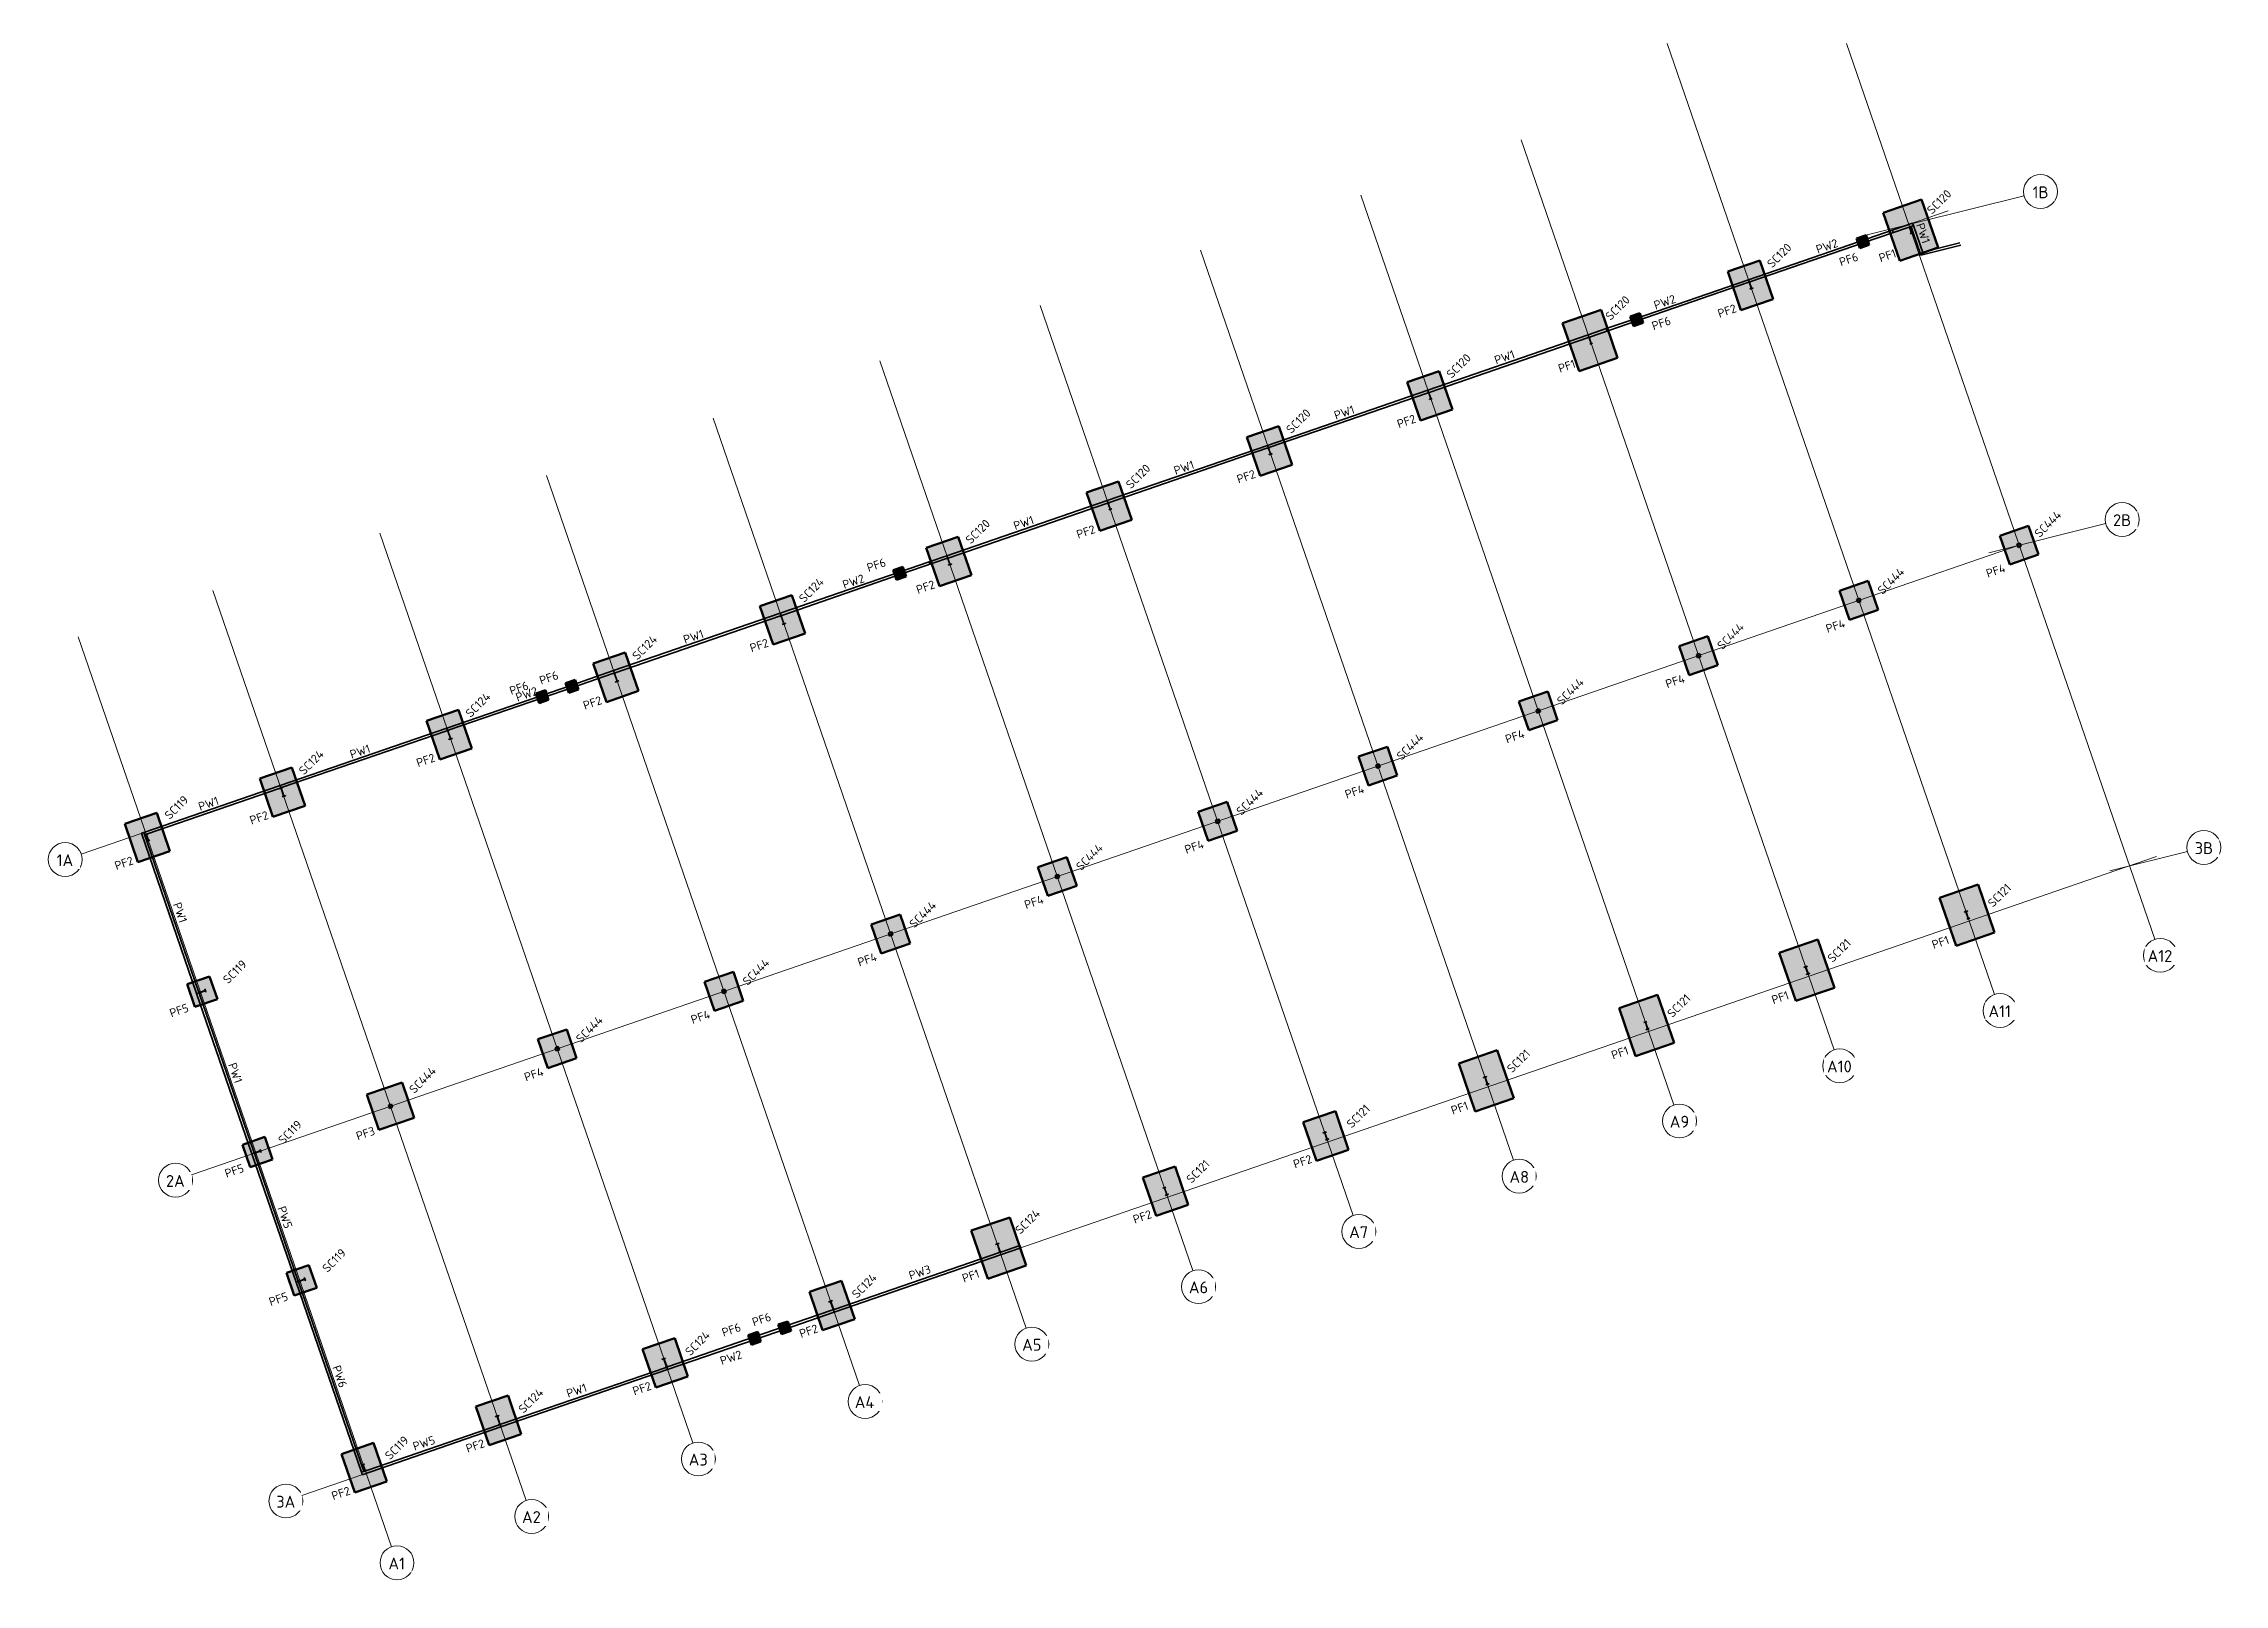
# Model space of a CAD drawing. Header units: millimetres. Extents: x 705 to 151629, y 9938 to 4042191.
# Drawn here: x 22996 to 151629, y 3951350 to 4042191 of the extents above.
import ezdxf

# ---------------------------------------------------------------- set-up
doc = ezdxf.new("R2010")
doc.units = ezdxf.units.MM
doc.linetypes.add('Hidden Half', pattern=[3, 2, -1])
for name, color, linetype, lineweight in [('A-200-A_WALL', 211, 'Continuous', 18), ('A-200-M_WALL_EXT', 113, 'Continuous', 13), ('S-160-A_FOUND', 171, 'Continuous', 18), ('S-160-M_FOUND', 171, 'Continuous', 13), ('S-280-A_COLUMN', 171, 'Continuous', 18), ('S-280-M_COLUMN', 52, 'Continuous', 13), ('S-280-MH_COLUMN', 52, 'Hidden Half', 13), ('Z-030-M_GRID', 191, 'Continuous', 13), ('Z-033_T_GRIDREF', 31, 'Continuous', 13)]:
    doc.layers.add(name, color=color, linetype=linetype, lineweight=lineweight)
doc.styles.add('ISOCPEUR_1', font='isocpeur.ttf', dxfattribs={"height": 700})
doc.styles.add('ISOCPEUR_2', font='isocpeur.ttf', dxfattribs={"height": 500})

msp = doc.modelspace()

# ---------------------------------------------------------------- texts
at = {"layer": 'A-200-A_WALL', "lineweight": 13, "char_height": 500, "attachment_point": 1, "style": 'ISOCPEUR_2'}
for s, insert, width, rotation in [('PW1', (133895, 4031671), 1459.07, 289.00041), ('PW2', (127483, 4030273), 1587.34, 19.00041), ('PW2', (117915, 4026979), 1587.34, 19.00041), ('PW1', (108512, 4023741), 1459.07, 19.00041), ('PW1', (99057, 4020485), 1459.07, 19.00041), ('PW1', (89602, 4017230), 1459.07, 19.00041), ('PW1', (80147, 4013974), 1459.07, 19.00041), ('PW2', (70060, 4010501), 1587.34, 19.00041), ('PW1', (60669, 4007267), 1459.07, 19.00041), ('PW2', (50783, 4003863), 1587.34, 19.00041), ('PW1', (41003, 4000495), 1459.07, 19.00041), ('PW1', (32067, 3997419), 1459.07, 19.00041), ('PW1', (31087, 3991616), 1459.07, 289.00041), ('PW1', (34343, 3982161), 1459.07, 289.00041), ('PW5', (37255, 3973704), 1587.34, 289.00041), ('PW3', (73972, 3969770), 1587.34, 19.00041), ('PW2', (62837, 3964744), 1587.34, 19.00041), ('PW6', (40486, 3964320), 1587.34, 289.00041), ('PW1', (53777, 3962816), 1459.07, 19.00041), ('PW5', (44718, 3959697), 1587.34, 19.00041)]:
    msp.add_mtext(s, dxfattribs=dict(at, insert=insert, width=width, rotation=rotation))
at = {"layer": 'S-160-A_FOUND', "lineweight": 13, "char_height": 500, "attachment_point": 1, "rotation": 19.00041, "style": 'ISOCPEUR_2'}
for s, insert, width in [('PF1', (131189, 4029762), 1218.56), ('PF6', (128849, 4029525), 1346.83), ('PF2', (121683, 4026489), 1346.83), ('PF6', (117797, 4025757), 1346.83), ('PF1', (112278, 4023250), 1218.56), ('PF2', (102773, 4019977), 1346.83), ('PF2', (93318, 4016722), 1346.83), ('PF2', (83863, 4013466), 1346.83), ('PF6', (71496, 4011502), 1346.83), ('PF4', (137516, 4011162), 1394.94), ('PF2', (74408, 4010210), 1346.83), ('PF4', (128061, 4007906), 1394.94), ('PF2', (64594, 4006767), 1346.83), ('PF6', (50418, 4004244), 1346.83), ('PF6', (52182, 4004851), 1346.83), ('PF4', (118606, 4004650), 1394.94), ('PF2', (54761, 4003381), 1346.83), ('PF4', (109151, 4001394), 1394.94), ('PF2', (44927, 3999995), 1346.83), ('PF4', (99696, 3998139), 1394.94), ('PF2', (35094, 3996609), 1346.83), ('PF2', (27127, 3993932), 1346.83), ('PF4', (90240, 3994883), 1394.94), ('PF4', (80785, 3991627), 1394.94), ('PF1', (134319, 3989276), 1218.56), ('PF4', (70952, 3988241), 1394.94), ('PF1', (124864, 3986020), 1218.56), ('PF5', (30368, 3985243), 1346.83), ('PF4', (61118, 3984855), 1394.94), ('PF1', (115408, 3982764), 1218.56), ('PF4', (51285, 3981469), 1394.94), ('PF1', (105953, 3979509), 1218.56), ('PF3', (41371, 3977990), 1346.83), ('PF5', (33624, 3975788), 1346.83), ('PF2', (96648, 3976336), 1346.83), ('PF2', (87193, 3973080), 1346.83), ('PF1', (77116, 3969610), 1218.56), ('PF5', (36229, 3968224), 1346.83), ('PF6', (64727, 3967025), 1346.83), ('PF6', (62944, 3966411), 1346.83), ('PF2', (67514, 3966343), 1346.83), ('PF2', (57681, 3962957), 1346.83), ('PF2', (47847, 3959571), 1346.83), ('PF2', (39921, 3956775), 1346.83)]:
    msp.add_mtext(s, dxfattribs=dict(at, insert=insert, width=width))
at = {"layer": 'S-280-A_COLUMN', "lineweight": 13, "char_height": 500, "attachment_point": 1, "rotation": 45, "style": 'ISOCPEUR_2'}
for s, insert, width in [('SC120', (134028, 4032441), 2084.39), ('SC120', (124599, 4029280), 2084.39), ('SC120', (115064, 4026185), 2084.39), ('SC120', (105689, 4022769), 2084.39), ('SC120', (96234, 4019513), 2084.39), ('SC120', (86779, 4016257), 2084.39), ('SC120', (77324, 4013002), 2084.39), ('SC444', (140372, 4013380), 2356.96), ('SC444', (131117, 4010025), 2356.96), ('SC124', (67497, 4009545), 2132.49), ('SC124', (57663, 4006159), 2132.49), ('SC444', (121661, 4006769), 2356.96), ('SC444', (112206, 4003513), 2356.96), ('SC124', (47830, 4002773), 2132.49), ('SC444', (102751, 4000257), 2356.96), ('SC124', (37996, 3999387), 2132.49), ('SC444', (93296, 3997002), 2356.96), ('SC119', (30080, 3996760), 1956.12), ('SC444', (83841, 3993746), 2356.96), ('SC444', (74007, 3990360), 2356.96), ('SC121', (137621, 3991587), 1956.12), ('SC121', (128166, 3988331), 1956.12), ('SC119', (33521, 3987071), 1956.12), ('SC444', (64174, 3986974), 2356.96), ('SC121', (118711, 3985075), 1956.12), ('SC444', (54341, 3983588), 2356.96), ('SC121', (109256, 3981819), 1956.12), ('SC444', (44507, 3980602), 2356.96), ('SC119', (36777, 3977616), 1956.12), ('SC121', (99801, 3978564), 1956.12), ('SC121', (90346, 3975308), 1956.12), ('SC124', (80250, 3972307), 2132.49), ('SC119', (39381, 3970052), 1956.12), ('SC124', (70617, 3968521), 2132.49), ('SC124', (60783, 3965135), 2132.49), ('SC124', (50950, 3961749), 2132.49), ('SC119', (43074, 3959004), 1956.12)]:
    msp.add_mtext(s, dxfattribs=dict(at, insert=insert, width=width))

# ---------------------------------------------------------------- blocks, each defined once
blk = doc.blocks.new('NRP_Column-Steel-UB - SC119 - 410UB53_7-4109967-S1_001 - FOUNDATION PLAN - PART 1')
at = {"layer": 'S-280-M_COLUMN', "lineweight": 35}
for p, q in [((89, 402.6), (-89, 402.6)), ((-89, 402.6), (-89, 391.7)), ((-89, 391.7), (-15.2, 391.7)), ((-15.2, 10.9), (-89, 10.9)), ((-89, 10.9), (-89, 0)), ((-89, 0), (89, 0)), ((-3.8, 380.3), (-3.8, 22.3)), ((3.8, 22.3), (3.8, 380.3)), ((15.2, 391.7), (89, 391.7)), ((89, 10.9), (15.2, 10.9)), ((89, 391.7), (89, 402.6)), ((89, 0), (89, 10.9))]:
    blk.add_line(p, q, dxfattribs=at)
for centre, start, end in [((-15.2, 380.3), 0, 90), ((-15.2, 380.3), 0, 90), ((-15.2, 22.3), 270, 0), ((-15.2, 22.3), 270, 0), ((15.2, 380.3), 90, 180), ((15.2, 380.3), 90, 180), ((15.2, 22.3), 180, 270), ((15.2, 22.3), 180, 270)]:
    blk.add_arc(centre, 11.4, start, end, dxfattribs=at)
blk = doc.blocks.new('NRP_Column-Steel-UB - SC119 - 410UB53_7-3961515-S1_001 - FOUNDATION PLAN - PART 1')
at = {"layer": 'S-280-M_COLUMN', "lineweight": 35}
for p, q in [((89, 402.6), (-89, 402.6)), ((-89, 402.6), (-89, 391.7)), ((-89, 391.7), (-15.2, 391.7)), ((-15.2, 10.9), (-89, 10.9)), ((-89, 10.9), (-89, 0)), ((-89, 0), (89, 0)), ((-3.8, 380.3), (-3.8, 22.3)), ((3.8, 22.3), (3.8, 380.3)), ((15.2, 391.7), (89, 391.7)), ((89, 10.9), (15.2, 10.9)), ((89, 391.7), (89, 402.6)), ((89, 0), (89, 10.9))]:
    blk.add_line(p, q, dxfattribs=at)
for centre, start, end in [((-15.2, 380.3), 0, 90), ((-15.2, 380.3), 0, 90), ((-15.2, 22.3), 270, 0), ((-15.2, 22.3), 270, 0), ((15.2, 380.3), 90, 180), ((15.2, 380.3), 90, 180), ((15.2, 22.3), 180, 270), ((15.2, 22.3), 180, 270)]:
    blk.add_arc(centre, 11.4, start, end, dxfattribs=at)
blk = doc.blocks.new('NRP_Column-Steel-SHS - SC444 - 200x200x6_0SHS-4110093-S1_001 - FOUNDATION PLAN - PART 1')
at = {"layer": 'S-280-M_COLUMN', "lineweight": 35}
for p, q in [((100, 100), (-100, 100)), ((-100, 100), (-100, -100)), ((-94, -94), (-94, 94)), ((-94, 94), (94, 94)), ((94, 94), (94, -94)), ((100, -100), (100, 100)), ((-100, -100), (100, -100)), ((94, -94), (-94, -94))]:
    blk.add_line(p, q, dxfattribs=at)
blk = doc.blocks.new('NRP_Column-Steel-SHS - SC444 - 200x200x6_0SHS-4110094-S1_001 - FOUNDATION PLAN - PART 1')
at = {"layer": 'S-280-M_COLUMN', "lineweight": 35}
for p, q in [((100, 100), (-100, 100)), ((-100, 100), (-100, -100)), ((-94, -94), (-94, 94)), ((-94, 94), (94, 94)), ((94, 94), (94, -94)), ((100, -100), (100, 100)), ((-100, -100), (100, -100)), ((94, -94), (-94, -94))]:
    blk.add_line(p, q, dxfattribs=at)
blk = doc.blocks.new('NRP_Column-Steel-SHS - SC444 - 200x200x6_0SHS-4110095-S1_001 - FOUNDATION PLAN - PART 1')
at = {"layer": 'S-280-M_COLUMN', "lineweight": 35}
for p, q in [((100, 100), (-100, 100)), ((-100, 100), (-100, -100)), ((-94, -94), (-94, 94)), ((-94, 94), (94, 94)), ((94, 94), (94, -94)), ((100, -100), (100, 100)), ((-100, -100), (100, -100)), ((94, -94), (-94, -94))]:
    blk.add_line(p, q, dxfattribs=at)
blk = doc.blocks.new('NRP_Column-Steel-SHS - SC444 - 200x200x6_0SHS-3967927-S1_001 - FOUNDATION PLAN - PART 1')
at = {"layer": 'S-280-M_COLUMN', "lineweight": 35}
for p, q in [((100, 100), (-100, 100)), ((-100, 100), (-100, -100)), ((-94, -94), (-94, 94)), ((-94, 94), (94, 94)), ((94, 94), (94, -94)), ((100, -100), (100, 100)), ((-100, -100), (100, -100)), ((94, -94), (-94, -94))]:
    blk.add_line(p, q, dxfattribs=at)
blk = doc.blocks.new('NRP_Foundation-Pad Footing Fibre _v2_ - PF3 - 2200 x 2200 x 800d-3893009-S1_001 - FOUNDATION PLAN - PART 1')
at = {"layer": 'S-160-M_FOUND', "linetype": 'Hidden Half', "lineweight": 50}
blk.add_hatch(color=256, dxfattribs=at).paths.add_polyline_path([(1150, 750), (-1050, 750), (-1050, -1450), (1150, -1450)])
at = {"layer": 'S-160-M_FOUND', "lineweight": 50}
for p, q in [((1150, 750), (-1050, 750)), ((-1050, 750), (-1050, -1450)), ((1150, -1450), (1150, 750)), ((-1050, -1450), (1150, -1450))]:
    blk.add_line(p, q, dxfattribs=at)
blk = doc.blocks.new('NRP_Foundation-Pad Footing Fibre _v2_ - PF4 -1800 x 1800 x 400d-3893011-S1_001 - FOUNDATION PLAN - PART 1')
at = {"layer": 'S-160-M_FOUND', "linetype": 'Hidden Half', "lineweight": 50}
blk.add_hatch(color=256, dxfattribs=at).paths.add_polyline_path([(950, 550), (-850, 550), (-850, -1250), (950, -1250)])
at = {"layer": 'S-160-M_FOUND', "lineweight": 50}
for p, q in [((950, 550), (-850, 550)), ((-850, 550), (-850, -1250)), ((950, -1250), (950, 550)), ((-850, -1250), (950, -1250))]:
    blk.add_line(p, q, dxfattribs=at)
blk = doc.blocks.new('NRP_Foundation-Pad Footing Fibre _v2_ - PF2 -2400 x 2000 x 600d-3893007-S1_001 - FOUNDATION PLAN - PART 1')
at = {"layer": 'S-160-M_FOUND', "linetype": 'Hidden Half', "lineweight": 50}
blk.add_hatch(color=256, dxfattribs=at).paths.add_polyline_path([(1250, -1350), (1250, 650), (-1150, 650), (-1150, -1350)])
at = {"layer": 'S-160-M_FOUND', "lineweight": 50}
for p, q in [((1250, 650), (-1150, 650)), ((-1150, 650), (-1150, -1350)), ((1250, -1350), (1250, 650)), ((-1150, -1350), (1250, -1350))]:
    blk.add_line(p, q, dxfattribs=at)
blk = doc.blocks.new('NRP_Foundation-Pad Footing Fibre _v2_ - PF5 -1400 x 1400 x 400d-3893014-S1_001 - FOUNDATION PLAN - PART 1')
at = {"layer": 'S-160-M_FOUND', "linetype": 'Hidden Half', "lineweight": 50}
blk.add_hatch(color=256, dxfattribs=at).paths.add_polyline_path([(-650, 350), (-650, -1050), (750, -1050), (750, 350)])
at = {"layer": 'S-160-M_FOUND', "lineweight": 50}
for p, q in [((750, 350), (-650, 350)), ((-650, 350), (-650, -1050)), ((750, -1050), (750, 350)), ((-650, -1050), (750, -1050))]:
    blk.add_line(p, q, dxfattribs=at)
blk = doc.blocks.new('NRP_Foundation-Pad Footing Fibre _v2_ - PF1 - 3000 x 2400 x 600d-2371040-S1_001 - FOUNDATION PLAN - PART 1')
at = {"layer": 'S-160-M_FOUND', "linetype": 'Hidden Half', "lineweight": 50}
blk.add_hatch(color=256, dxfattribs=at).paths.add_polyline_path([(1550, 850), (-1450, 850), (-1450, -1550), (1550, -1550)])
at = {"layer": 'S-160-M_FOUND', "lineweight": 50}
for p, q in [((1550, 850), (-1450, 850)), ((-1450, 850), (-1450, -1550)), ((1550, -1550), (1550, 850)), ((-1450, -1550), (1550, -1550))]:
    blk.add_line(p, q, dxfattribs=at)
blk = doc.blocks.new('NRP_Column-Steel-UB - SC119 - 410UB53_7-4109970-S1_001 - FOUNDATION PLAN - PART 1')
at = {"layer": 'S-280-M_COLUMN', "lineweight": 35}
for p, q in [((89, 402.6), (-89, 402.6)), ((-89, 402.6), (-89, 391.7)), ((-89, 391.7), (-15.2, 391.7)), ((-15.2, 10.9), (-89, 10.9)), ((-89, 10.9), (-89, 0)), ((-89, 0), (89, 0)), ((-3.8, 380.3), (-3.8, 22.3)), ((3.8, 22.3), (3.8, 380.3)), ((15.2, 391.7), (89, 391.7)), ((89, 10.9), (15.2, 10.9)), ((89, 391.7), (89, 402.6)), ((89, 0), (89, 10.9))]:
    blk.add_line(p, q, dxfattribs=at)
for centre, start, end in [((-15.2, 380.3), 0, 90), ((-15.2, 22.3), 270, 0), ((15.2, 380.3), 90, 180), ((15.2, 22.3), 180, 270)]:
    blk.add_arc(centre, 11.4, start, end, dxfattribs=at)
at = {"layer": 'S-280-MH_COLUMN', "lineweight": 35}
for centre, start, end in [((-15.2, 380.3), 0, 90), ((-15.2, 22.3), 270, 0), ((15.2, 380.3), 90, 180), ((15.2, 22.3), 180, 270)]:
    blk.add_arc(centre, 11.4, start, end, dxfattribs=at)
blk = doc.blocks.new('NRP_Column-Steel-UB - SC119 - 410UB53_7-3917937-S1_001 - FOUNDATION PLAN - PART 1')
at = {"layer": 'S-280-M_COLUMN', "lineweight": 35}
for p, q in [((89, 402.6), (-89, 402.6)), ((-89, 402.6), (-89, 391.7)), ((-89, 391.7), (-15.2, 391.7)), ((-15.2, 10.9), (-89, 10.9)), ((-89, 10.9), (-89, 0)), ((-89, 0), (89, 0)), ((-3.8, 380.3), (-3.8, 22.3)), ((3.8, 22.3), (3.8, 380.3)), ((15.2, 391.7), (89, 391.7)), ((89, 10.9), (15.2, 10.9)), ((89, 391.7), (89, 402.6)), ((89, 0), (89, 10.9))]:
    blk.add_line(p, q, dxfattribs=at)
for centre, start, end in [((-15.2, 380.3), 0, 90), ((-15.2, 22.3), 270, 0), ((15.2, 380.3), 90, 180), ((15.2, 22.3), 180, 270)]:
    blk.add_arc(centre, 11.4, start, end, dxfattribs=at)
at = {"layer": 'S-280-MH_COLUMN', "lineweight": 35}
for centre, start, end in [((-15.2, 380.3), 0, 90), ((-15.2, 22.3), 270, 0), ((15.2, 380.3), 90, 180), ((15.2, 22.3), 180, 270)]:
    blk.add_arc(centre, 11.4, start, end, dxfattribs=at)
blk = doc.blocks.new('NRP_Column-Steel-UB - SC119 - 410UB53_7-3917927-S1_001 - FOUNDATION PLAN - PART 1')
at = {"layer": 'S-280-M_COLUMN', "lineweight": 35}
for p, q in [((89, 402.6), (-89, 402.6)), ((-89, 402.6), (-89, 391.7)), ((-89, 391.7), (-15.2, 391.7)), ((-15.2, 10.9), (-89, 10.9)), ((-89, 10.9), (-89, 0)), ((-89, 0), (89, 0)), ((-3.8, 380.3), (-3.8, 22.3)), ((3.8, 22.3), (3.8, 380.3)), ((15.2, 391.7), (89, 391.7)), ((89, 10.9), (15.2, 10.9)), ((89, 391.7), (89, 402.6)), ((89, 0), (89, 10.9))]:
    blk.add_line(p, q, dxfattribs=at)
for centre, start, end in [((-15.2, 380.3), 0, 90), ((-15.2, 22.3), 270, 0), ((15.2, 380.3), 90, 180), ((15.2, 22.3), 180, 270)]:
    blk.add_arc(centre, 11.4, start, end, dxfattribs=at)
at = {"layer": 'S-280-MH_COLUMN', "lineweight": 35}
for centre, start, end in [((-15.2, 380.3), 0, 90), ((-15.2, 22.3), 270, 0), ((15.2, 380.3), 90, 180), ((15.2, 22.3), 180, 270)]:
    blk.add_arc(centre, 11.4, start, end, dxfattribs=at)
blk = doc.blocks.new('NRP_Column-Steel-UB - SC124 - 530UB82_0-V1-S1_001 - FOUNDATION PLAN - PART 1')
at = {"layer": 'S-280-M_COLUMN', "lineweight": 35}
for p, q in [((104.5, 528.2), (-104.5, 528.2)), ((-104.5, 528.2), (-104.5, 515)), ((-104.5, 515), (-18.8, 515)), ((-18.8, 13.2), (-104.5, 13.2)), ((-104.5, 13.2), (-104.5, 0)), ((-104.5, 0), (104.5, 0)), ((-4.8, 501), (-4.8, 27.2)), ((4.8, 27.2), (4.8, 501)), ((18.8, 515), (104.5, 515)), ((104.5, 13.2), (18.8, 13.2)), ((104.5, 515), (104.5, 528.2)), ((104.5, 0), (104.5, 13.2))]:
    blk.add_line(p, q, dxfattribs=at)
for centre, start, end in [((-18.8, 501), 0, 90), ((-18.8, 27.2), 270, 0), ((18.8, 501), 90, 180), ((18.8, 27.2), 180, 270)]:
    blk.add_arc(centre, 14, start, end, dxfattribs=at)
at = {"layer": 'S-280-MH_COLUMN', "lineweight": 35}
for centre, start, end in [((-18.8, 501), 0, 90), ((-18.8, 27.2), 270, 0), ((18.8, 501), 90, 180), ((18.8, 27.2), 180, 270)]:
    blk.add_arc(centre, 14, start, end, dxfattribs=at)
blk = doc.blocks.new('NRP_Column-Steel-UB - SC121 - 460UB67_1-V2-S1_001 - FOUNDATION PLAN - PART 1')
at = {"layer": 'S-280-M_COLUMN', "lineweight": 35}
for p, q in [((95, 453.8), (-95, 453.8)), ((-95, 453.8), (-95, 441.1)), ((-95, 441.1), (-15.65, 441.1)), ((-15.65, 12.7), (-95, 12.7)), ((-95, 12.7), (-95, 0)), ((-95, 0), (95, 0)), ((-4.25, 429.7), (-4.25, 24.1)), ((4.25, 24.1), (4.25, 429.7)), ((15.65, 441.1), (95, 441.1)), ((95, 12.7), (15.65, 12.7)), ((95, 441.1), (95, 453.8)), ((95, 0), (95, 12.7))]:
    blk.add_line(p, q, dxfattribs=at)
for centre, start, end in [((-15.65, 429.7), 0, 90), ((-15.65, 24.1), 270, 0), ((15.65, 429.7), 90, 180), ((15.65, 24.1), 180, 270)]:
    blk.add_arc(centre, 11.4, start, end, dxfattribs=at)
at = {"layer": 'S-280-MH_COLUMN', "lineweight": 35}
for centre, start, end in [((-15.65, 429.7), 0, 90), ((-15.65, 24.1), 270, 0), ((15.65, 429.7), 90, 180), ((15.65, 24.1), 180, 270)]:
    blk.add_arc(centre, 11.4, start, end, dxfattribs=at)
blk = doc.blocks.new('NRP_Column-Steel-UB - SC120 - 410UB59_7-V3-S1_001 - FOUNDATION PLAN - PART 1')
at = {"layer": 'S-280-M_COLUMN', "lineweight": 35}
for p, q in [((89, 406.4), (-89, 406.4)), ((-89, 406.4), (-89, 393.6)), ((-89, 393.6), (-15.3, 393.6)), ((-15.3, 12.8), (-89, 12.8)), ((-89, 12.8), (-89, 0)), ((-89, 0), (89, 0)), ((-3.9, 382.2), (-3.9, 24.2)), ((3.9, 24.2), (3.9, 382.2)), ((15.3, 393.6), (89, 393.6)), ((89, 12.8), (15.3, 12.8)), ((89, 393.6), (89, 406.4)), ((89, 0), (89, 12.8))]:
    blk.add_line(p, q, dxfattribs=at)
for centre, start, end in [((-15.3, 382.2), 0, 90), ((-15.3, 24.2), 270, 0), ((15.3, 382.2), 90, 180), ((15.3, 24.2), 180, 270)]:
    blk.add_arc(centre, 11.4, start, end, dxfattribs=at)
at = {"layer": 'S-280-MH_COLUMN', "lineweight": 35}
for centre, start, end in [((-15.3, 382.2), 0, 90), ((-15.3, 24.2), 270, 0), ((15.3, 382.2), 90, 180), ((15.3, 24.2), 180, 270)]:
    blk.add_arc(centre, 11.4, start, end, dxfattribs=at)
blk = doc.blocks.new('Grid - NRP_Grid-Head-320187-S1_001 - FOUNDATION PLAN - PART 1')
at = {"layer": 'Z-033_T_GRIDREF'}
blk.add_circle((0, 0), 5, dxfattribs=at)

# ---------------------------------------------------------------- hatches: boundary and pattern name
at = {"layer": 'S-160-M_FOUND'}
for points in [[(130686, 4030333), (130491, 4030900), (129923, 4030705), (130119, 4030138)], [(117336, 4025736), (117141, 4026304), (116574, 4026108), (116769, 4025541)], [(73864, 4010767), (73668, 4011334), (73101, 4011139), (73296, 4010572)], [(54550, 4004117), (54355, 4004684), (53787, 4004489), (53983, 4003921)], [(52786, 4003509), (52590, 4004077), (52023, 4003881), (52218, 4003314)], [(29668, 3996843), (27777, 3996192), (28559, 3993923), (30450, 3994574)], [(77711, 3972208), (78687, 3969371), (80957, 3970153), (79980, 3972989)], [(65311, 3965676), (65116, 3966243), (64549, 3966048), (64744, 3965481)], [(66899, 3966857), (66332, 3966662), (66527, 3966095), (67095, 3966290)]]:
    msp.add_hatch(color=256, dxfattribs=at).paths.add_polyline_path(points)

# ---------------------------------------------------------------- linework, layer by layer
at = {"layer": 'A-200-M_WALL_EXT', "lineweight": 35}
for p, q in [((133236, 4031608), (123555, 4028274)), ((133285, 4031466), (133143, 4031417)), ((133147, 4031405), (133271, 4031045)), ((133285, 4031466), (133236, 4031608)), ((133872, 4029759), (133285, 4031466)), ((123688, 4028161), (130329, 4030448)), ((130329, 4030448), (130280, 4030590)), ((132044, 4031197), (132093, 4031056)), ((133275, 4031033), (133731, 4029710)), ((136025, 4030452), (133837, 4029905)), ((133874, 4029759), (136074, 4030310)), ((133731, 4029710), (133872, 4029759)), ((133837, 4029905), (133874, 4029759)), ((123555, 4028274), (116931, 4025993)), ((116979, 4025851), (123519, 4028103)), ((123555, 4028274), (123604, 4028132)), ((123604, 4028132), (123555, 4028274)), ((114100, 4025018), (104644, 4021763)), ((115166, 4025386), (114100, 4025018)), ((114100, 4025018), (114148, 4024877)), ((114148, 4024877), (114100, 4025018)), ((115215, 4025244), (115166, 4025386)), ((116931, 4025993), (116979, 4025851)), ((104777, 4021650), (114064, 4024848)), ((104644, 4021763), (95189, 4018507)), ((95322, 4018394), (104609, 4021592)), ((104644, 4021763), (104693, 4021621)), ((104693, 4021621), (104644, 4021763)), ((95189, 4018507), (85734, 4015251)), ((95189, 4018507), (95238, 4018365)), ((95238, 4018365), (95189, 4018507)), ((85867, 4015138), (95154, 4018336)), ((85734, 4015251), (76279, 4011995)), ((76412, 4011883), (85699, 4015080)), ((85734, 4015251), (85783, 4015109)), ((85783, 4015109), (85734, 4015251)), ((75222, 4011632), (66445, 4008609)), ((66593, 4008502), (73507, 4010882)), ((73507, 4010882), (73458, 4011024)), ((76279, 4011995), (75222, 4011632)), ((75222, 4011632), (75271, 4011490)), ((76279, 4011995), (76328, 4011854)), ((76328, 4011854), (76279, 4011995)), ((66445, 4008609), (56612, 4005223)), ((56760, 4005116), (66395, 4008434)), ((66445, 4008609), (66494, 4008468)), ((66494, 4008468), (66445, 4008609)), ((54144, 4004374), (46779, 4001837)), ((56612, 4005223), (54144, 4004374)), ((54144, 4004374), (54193, 4004232)), ((54193, 4004232), (56562, 4005048)), ((56612, 4005223), (56661, 4005082)), ((56661, 4005082), (56612, 4005223)), ((46926, 4001730), (52429, 4003624)), ((52429, 4003624), (52380, 4003766)), ((46779, 4001837), (36945, 3998451)), ((46779, 4001837), (46828, 4001696)), ((46828, 4001696), (46779, 4001837)), ((37093, 3998344), (46729, 4001662)), ((36945, 3998451), (28908, 3995684)), ((29132, 3995602), (36895, 3998276)), ((36945, 3998451), (36994, 3998310)), ((36994, 3998310), (36945, 3998451)), ((28908, 3995684), (28767, 3995635)), ((28767, 3995635), (32022, 3986180)), ((32135, 3986313), (28908, 3995684)), ((28957, 3995542), (28964, 3995544)), ((32022, 3986180), (32164, 3986229)), ((32164, 3986229), (32022, 3986180)), ((32022, 3986180), (35278, 3976725)), ((35391, 3976858), (32193, 3986145)), ((35278, 3976725), (35420, 3976774)), ((35420, 3976774), (35278, 3976725)), ((35278, 3976725), (37883, 3969161)), ((37996, 3969294), (35449, 3976690)), ((69635, 3967403), (80632, 3971189)), ((79321, 3970897), (69685, 3967579)), ((80583, 3971331), (79518, 3970965)), ((80632, 3971189), (80583, 3971331)), ((37883, 3969161), (38025, 3969210)), ((38025, 3969210), (37883, 3969161)), ((37883, 3969161), (41741, 3957956)), ((41883, 3958005), (38054, 3969125)), ((69487, 3967511), (66679, 3966544)), ((66728, 3966402), (69635, 3967403)), ((69586, 3967545), (69635, 3967403)), ((69635, 3967403), (69586, 3967545)), ((59802, 3964017), (64964, 3965794)), ((64915, 3965936), (59852, 3964193)), ((64964, 3965794), (64915, 3965936)), ((66679, 3966544), (66728, 3966402)), ((49968, 3960631), (59802, 3964017)), ((59654, 3964125), (50018, 3960807)), ((59802, 3964017), (59753, 3964159)), ((59753, 3964159), (59802, 3964017)), ((41790, 3957815), (49968, 3960631)), ((49821, 3960739), (42057, 3958065)), ((49968, 3960631), (49920, 3960773)), ((49920, 3960773), (49968, 3960631)), ((41889, 3958007), (41741, 3957956)), ((41741, 3957956), (41883, 3958005)), ((41741, 3957956), (41790, 3957815))]:
    msp.add_line(p, q, dxfattribs=at)
at = {"layer": 'A-200-M_WALL_EXT', "color": 250, "lineweight": 35}
for p, q in [((132974, 4031359), (130329, 4030448)), ((116979, 4025851), (114233, 4024906)), ((115166, 4025386), (116931, 4025993)), ((76243, 4011825), (73507, 4010882)), ((54193, 4004232), (52429, 4003624)), ((37794, 3969881), (37652, 3969832)), ((64915, 3965936), (66679, 3966544)), ((66728, 3966402), (64964, 3965794)), ((42968, 3958220), (42919, 3958362))]:
    msp.add_line(p, q, dxfattribs=at)
at = {"layer": 'S-160-M_FOUND', "lineweight": 50}
for p, q in [((130491, 4030900), (129923, 4030705)), ((129923, 4030705), (130119, 4030138)), ((130119, 4030138), (130686, 4030333)), ((130686, 4030333), (130491, 4030900)), ((117141, 4026304), (116574, 4026108)), ((117336, 4025736), (117141, 4026304)), ((116574, 4026108), (116769, 4025541)), ((116769, 4025541), (117336, 4025736)), ((73668, 4011334), (73101, 4011139)), ((73101, 4011139), (73296, 4010572)), ((73864, 4010767), (73668, 4011334)), ((73296, 4010572), (73864, 4010767)), ((54355, 4004684), (53787, 4004489)), ((53787, 4004489), (53983, 4003921)), ((54550, 4004117), (54355, 4004684)), ((52590, 4004077), (52023, 4003881)), ((52023, 4003881), (52218, 4003314)), ((52218, 4003314), (52786, 4003509)), ((52786, 4003509), (52590, 4004077)), ((53983, 4003921), (54550, 4004117)), ((29668, 3996843), (27777, 3996192)), ((30450, 3994574), (29668, 3996843)), ((27777, 3996192), (28559, 3993923)), ((28559, 3993923), (30450, 3994574)), ((79980, 3972989), (77711, 3972208)), ((77711, 3972208), (78687, 3969371)), ((80957, 3970153), (79980, 3972989)), ((78687, 3969371), (80957, 3970153)), ((65116, 3966243), (64549, 3966048)), ((64549, 3966048), (64744, 3965481)), ((65311, 3965676), (65116, 3966243)), ((66899, 3966857), (66332, 3966662)), ((66332, 3966662), (66527, 3966095)), ((66527, 3966095), (67095, 3966290)), ((67095, 3966290), (66899, 3966857)), ((64744, 3965481), (65311, 3965676))]:
    msp.add_line(p, q, dxfattribs=at)

# ---------------------------------------------------------------- block references
for name, p, rotation in [('NRP_Foundation-Pad Footing Fibre _v2_ - PF1 - 3000 x 2400 x 600d-2371040-S1_001 - FOUNDATION PLAN - PART 1', (132810, 4031035), 109.0004071202155), ('NRP_Foundation-Pad Footing Fibre _v2_ - PF2 -2400 x 2000 x 600d-3893007-S1_001 - FOUNDATION PLAN - PART 1', (123355, 4027779), 109.0004071202151), ('NRP_Foundation-Pad Footing Fibre _v2_ - PF1 - 3000 x 2400 x 600d-2371040-S1_001 - FOUNDATION PLAN - PART 1', (113900, 4024523), 109.0004071201585), ('NRP_Foundation-Pad Footing Fibre _v2_ - PF2 -2400 x 2000 x 600d-3893007-S1_001 - FOUNDATION PLAN - PART 1', (104445, 4021267), 109.0004071202156), ('NRP_Foundation-Pad Footing Fibre _v2_ - PF2 -2400 x 2000 x 600d-3893007-S1_001 - FOUNDATION PLAN - PART 1', (94990, 4018012), 109.0004071202154), ('NRP_Foundation-Pad Footing Fibre _v2_ - PF2 -2400 x 2000 x 600d-3893007-S1_001 - FOUNDATION PLAN - PART 1', (85534, 4014756), 109.0004071201585), ('NRP_Foundation-Pad Footing Fibre _v2_ - PF4 -1800 x 1800 x 400d-3893011-S1_001 - FOUNDATION PLAN - PART 1', (139207, 4012458), 109.0004071201904), ('NRP_Foundation-Pad Footing Fibre _v2_ - PF2 -2400 x 2000 x 600d-3893007-S1_001 - FOUNDATION PLAN - PART 1', (76079, 4011500), 109.0004071202149), ('NRP_Foundation-Pad Footing Fibre _v2_ - PF2 -2400 x 2000 x 600d-3893007-S1_001 - FOUNDATION PLAN - PART 1', (66266, 4008057), 109.0004071202155), ('NRP_Foundation-Pad Footing Fibre _v2_ - PF4 -1800 x 1800 x 400d-3893011-S1_001 - FOUNDATION PLAN - PART 1', (129752, 4009203), 109.0004071202151), ('NRP_Foundation-Pad Footing Fibre _v2_ - PF4 -1800 x 1800 x 400d-3893011-S1_001 - FOUNDATION PLAN - PART 1', (120296, 4005947), 109.0004071202155), ('NRP_Foundation-Pad Footing Fibre _v2_ - PF2 -2400 x 2000 x 600d-3893007-S1_001 - FOUNDATION PLAN - PART 1', (56432, 4004671), 109.0004071202154), ('NRP_Foundation-Pad Footing Fibre _v2_ - PF4 -1800 x 1800 x 400d-3893011-S1_001 - FOUNDATION PLAN - PART 1', (110841, 4002691), 109.0004071202156), ('NRP_Foundation-Pad Footing Fibre _v2_ - PF2 -2400 x 2000 x 600d-3893007-S1_001 - FOUNDATION PLAN - PART 1', (46599, 4001285), 109.0004071202157), ('NRP_Foundation-Pad Footing Fibre _v2_ - PF4 -1800 x 1800 x 400d-3893011-S1_001 - FOUNDATION PLAN - PART 1', (101386, 3999435), 109.0004071202154), ('NRP_Foundation-Pad Footing Fibre _v2_ - PF2 -2400 x 2000 x 600d-3893007-S1_001 - FOUNDATION PLAN - PART 1', (36766, 3997899), 109.0004071202154), ('NRP_Foundation-Pad Footing Fibre _v2_ - PF4 -1800 x 1800 x 400d-3893011-S1_001 - FOUNDATION PLAN - PART 1', (91931, 3996180), 109.0004071202154), ('NRP_Foundation-Pad Footing Fibre _v2_ - PF4 -1800 x 1800 x 400d-3893011-S1_001 - FOUNDATION PLAN - PART 1', (82476, 3992924), 109.0004071202149), ('NRP_Foundation-Pad Footing Fibre _v2_ - PF1 - 3000 x 2400 x 600d-2371040-S1_001 - FOUNDATION PLAN - PART 1', (136770, 3990971), 289.0004071201359), ('NRP_Foundation-Pad Footing Fibre _v2_ - PF4 -1800 x 1800 x 400d-3893011-S1_001 - FOUNDATION PLAN - PART 1', (72642, 3989538), 109.0004071202155), ('NRP_Foundation-Pad Footing Fibre _v2_ - PF1 - 3000 x 2400 x 600d-2371040-S1_001 - FOUNDATION PLAN - PART 1', (126685, 3987393), 109.0004071202155), ('NRP_Foundation-Pad Footing Fibre _v2_ - PF5 -1400 x 1400 x 400d-3893014-S1_001 - FOUNDATION PLAN - PART 1', (32040, 3986133), 109.0004071202102), ('NRP_Foundation-Pad Footing Fibre _v2_ - PF4 -1800 x 1800 x 400d-3893011-S1_001 - FOUNDATION PLAN - PART 1', (62809, 3986152), 109.0004071202154), ('NRP_Foundation-Pad Footing Fibre _v2_ - PF1 - 3000 x 2400 x 600d-2371040-S1_001 - FOUNDATION PLAN - PART 1', (117230, 3984137), 109.0004071201358), ('NRP_Foundation-Pad Footing Fibre _v2_ - PF4 -1800 x 1800 x 400d-3893011-S1_001 - FOUNDATION PLAN - PART 1', (52976, 3982766), 109.0004071202157), ('NRP_Foundation-Pad Footing Fibre _v2_ - PF1 - 3000 x 2400 x 600d-2371040-S1_001 - FOUNDATION PLAN - PART 1', (107775, 3980881), 109.0004071202154), ('NRP_Foundation-Pad Footing Fibre _v2_ - PF3 - 2200 x 2200 x 800d-3893009-S1_001 - FOUNDATION PLAN - PART 1', (43142, 3979380), 109.0004071202151), ('NRP_Foundation-Pad Footing Fibre _v2_ - PF2 -2400 x 2000 x 600d-3893007-S1_001 - FOUNDATION PLAN - PART 1', (98320, 3977626), 109.0004071201358), ('NRP_Foundation-Pad Footing Fibre _v2_ - PF5 -1400 x 1400 x 400d-3893014-S1_001 - FOUNDATION PLAN - PART 1', (35296, 3976678), 109.0004071202152), ('NRP_Foundation-Pad Footing Fibre _v2_ - PF2 -2400 x 2000 x 600d-3893007-S1_001 - FOUNDATION PLAN - PART 1', (89494, 3974692), 289.0004071201359), ('NRP_Foundation-Pad Footing Fibre _v2_ - PF5 -1400 x 1400 x 400d-3893014-S1_001 - FOUNDATION PLAN - PART 1', (37900, 3969114), 109.0004071202101), ('NRP_Foundation-Pad Footing Fibre _v2_ - PF2 -2400 x 2000 x 600d-3893007-S1_001 - FOUNDATION PLAN - PART 1', (69186, 3967633), 109.0004071202155), ('NRP_Foundation-Pad Footing Fibre _v2_ - PF2 -2400 x 2000 x 600d-3893007-S1_001 - FOUNDATION PLAN - PART 1', (59352, 3964247), 109.0004071202157), ('NRP_Foundation-Pad Footing Fibre _v2_ - PF2 -2400 x 2000 x 600d-3893007-S1_001 - FOUNDATION PLAN - PART 1', (49519, 3960861), 109.0004071202155), ('NRP_Foundation-Pad Footing Fibre _v2_ - PF2 -2400 x 2000 x 600d-3893007-S1_001 - FOUNDATION PLAN - PART 1', (41593, 3958066), 109.0004071201585)]:
    msp.add_blockref(name, p, dxfattribs=dict(at, rotation=rotation))
at = {"layer": 'S-280-M_COLUMN', "lineweight": 35}
for name, p, rotation in [('NRP_Column-Steel-SHS - SC444 - 200x200x6_0SHS-4110093-S1_001 - FOUNDATION PLAN - PART 1', (139521, 4012620), 19.00040712021459), ('NRP_Column-Steel-SHS - SC444 - 200x200x6_0SHS-4110095-S1_001 - FOUNDATION PLAN - PART 1', (130066, 4009364), 19.00040712021459), ('NRP_Column-Steel-SHS - SC444 - 200x200x6_0SHS-4110095-S1_001 - FOUNDATION PLAN - PART 1', (120611, 4006108), 19.00040712021459), ('NRP_Column-Steel-SHS - SC444 - 200x200x6_0SHS-3967927-S1_001 - FOUNDATION PLAN - PART 1', (111156, 4002852), 19.00040712021459), ('NRP_Column-Steel-SHS - SC444 - 200x200x6_0SHS-4110095-S1_001 - FOUNDATION PLAN - PART 1', (101701, 3999597), 19.00040712021459), ('NRP_Column-Steel-SHS - SC444 - 200x200x6_0SHS-4110094-S1_001 - FOUNDATION PLAN - PART 1', (92246, 3996341), 19.00040712021459), ('NRP_Column-Steel-SHS - SC444 - 200x200x6_0SHS-4110094-S1_001 - FOUNDATION PLAN - PART 1', (82790, 3993085), 19.00040712021459), ('NRP_Column-Steel-SHS - SC444 - 200x200x6_0SHS-4110093-S1_001 - FOUNDATION PLAN - PART 1', (72957, 3989699), 19.00040712021459), ('NRP_Column-Steel-SHS - SC444 - 200x200x6_0SHS-4110093-S1_001 - FOUNDATION PLAN - PART 1', (63124, 3986313), 19.00040712021459), ('NRP_Column-Steel-SHS - SC444 - 200x200x6_0SHS-4110093-S1_001 - FOUNDATION PLAN - PART 1', (53290, 3982927), 19.00040712021459), ('NRP_Column-Steel-SHS - SC444 - 200x200x6_0SHS-4110093-S1_001 - FOUNDATION PLAN - PART 1', (43457, 3979541), 19.00040712021459), ('NRP_Column-Steel-UB - SC119 - 410UB53_7-3961515-S1_001 - FOUNDATION PLAN - PART 1', (38025, 3969210), 289.0004071202295), ('NRP_Column-Steel-UB - SC119 - 410UB53_7-4109967-S1_001 - FOUNDATION PLAN - PART 1', (41842, 3958417), 199.0004071202296)]:
    msp.add_blockref(name, p, dxfattribs=dict(at, rotation=rotation))
at = {"layer": 'S-280-MH_COLUMN', "lineweight": 35}
for name, p, rotation in [('NRP_Column-Steel-UB - SC120 - 410UB59_7-V3-S1_001 - FOUNDATION PLAN - PART 1', (133059, 4031388), 199.0004071202144), ('NRP_Column-Steel-UB - SC120 - 410UB59_7-V3-S1_001 - FOUNDATION PLAN - PART 1', (123604, 4028132), 199.0004071202144), ('NRP_Column-Steel-UB - SC120 - 410UB59_7-V3-S1_001 - FOUNDATION PLAN - PART 1', (114148, 4024877), 199.0004071202144), ('NRP_Column-Steel-UB - SC120 - 410UB59_7-V3-S1_001 - FOUNDATION PLAN - PART 1', (104693, 4021621), 199.0004071202144), ('NRP_Column-Steel-UB - SC120 - 410UB59_7-V3-S1_001 - FOUNDATION PLAN - PART 1', (95238, 4018365), 199.0004071202144), ('NRP_Column-Steel-UB - SC120 - 410UB59_7-V3-S1_001 - FOUNDATION PLAN - PART 1', (85783, 4015109), 199.0004071202144), ('NRP_Column-Steel-UB - SC120 - 410UB59_7-V3-S1_001 - FOUNDATION PLAN - PART 1', (76328, 4011854), 199.0004071202144), ('NRP_Column-Steel-UB - SC124 - 530UB82_0-V1-S1_001 - FOUNDATION PLAN - PART 1', (66494, 4008468), 199.0004071202144), ('NRP_Column-Steel-UB - SC124 - 530UB82_0-V1-S1_001 - FOUNDATION PLAN - PART 1', (56661, 4005082), 199.0004071202144), ('NRP_Column-Steel-UB - SC124 - 530UB82_0-V1-S1_001 - FOUNDATION PLAN - PART 1', (46828, 4001696), 199.0004071202144), ('NRP_Column-Steel-UB - SC124 - 530UB82_0-V1-S1_001 - FOUNDATION PLAN - PART 1', (36994, 3998310), 199.0004071202144), ('NRP_Column-Steel-UB - SC119 - 410UB53_7-4109970-S1_001 - FOUNDATION PLAN - PART 1', (29048, 3995573), 199.0004071202296), ('NRP_Column-Steel-UB - SC121 - 460UB67_1-V2-S1_001 - FOUNDATION PLAN - PART 1', (136529, 3990595), 19.00040712021459), ('NRP_Column-Steel-UB - SC121 - 460UB67_1-V2-S1_001 - FOUNDATION PLAN - PART 1', (127074, 3987340), 19.00040712021459), ('NRP_Column-Steel-UB - SC119 - 410UB53_7-3917927-S1_001 - FOUNDATION PLAN - PART 1', (32164, 3986229), 289.0004071202295), ('NRP_Column-Steel-UB - SC121 - 460UB67_1-V2-S1_001 - FOUNDATION PLAN - PART 1', (117618, 3984084), 19.00040712021459), ('NRP_Column-Steel-UB - SC121 - 460UB67_1-V2-S1_001 - FOUNDATION PLAN - PART 1', (108163, 3980828), 19.00040712021459), ('NRP_Column-Steel-UB - SC121 - 460UB67_1-V2-S1_001 - FOUNDATION PLAN - PART 1', (98708, 3977572), 19.00040712021459), ('NRP_Column-Steel-UB - SC119 - 410UB53_7-3917937-S1_001 - FOUNDATION PLAN - PART 1', (35420, 3976774), 289.0004071202295), ('NRP_Column-Steel-UB - SC121 - 460UB67_1-V2-S1_001 - FOUNDATION PLAN - PART 1', (89253, 3974317), 19.00040712021459), ('NRP_Column-Steel-UB - SC124 - 530UB82_0-V1-S1_001 - FOUNDATION PLAN - PART 1', (79420, 3970931), 19.00040712021459), ('NRP_Column-Steel-UB - SC124 - 530UB82_0-V1-S1_001 - FOUNDATION PLAN - PART 1', (69586, 3967545), 19.00040712021459), ('NRP_Column-Steel-UB - SC124 - 530UB82_0-V1-S1_001 - FOUNDATION PLAN - PART 1', (59753, 3964159), 19.00040712021459), ('NRP_Column-Steel-UB - SC124 - 530UB82_0-V1-S1_001 - FOUNDATION PLAN - PART 1', (49920, 3960773), 19.00040712021459)]:
    msp.add_blockref(name, p, dxfattribs=dict(at, rotation=rotation))
at = {"layer": 'Z-033_T_GRIDREF'}
for p, xscale, yscale, zscale, rotation in [((140781, 4033467), 199.9999999999999, 199.9999999999999, 199.9999999999999, 283.9934690902104), ((145599, 4014134), 199.9999999999999, 199.9999999999999, 199.9999999999999, 103.9934690902135), ((24267, 3994086), 199.9999999999999, 199.9999999999999, 199.9999999999999, 109.0004071202159), ((150417, 3994802), 199.9999999999999, 199.9999999999999, 199.9999999999999, 103.9934690902108), ((147849, 3988436), 199.9999999999999, 199.9999999999999, 199.9999999999999, 19.00040712021592), ((138394, 3985180), 199.9999999999999, 199.9999999999999, 199.9999999999999, 19.00040712021534), ((128938, 3981924), 199.9999999999999, 199.9999999999999, 199.9999999999999, 19.00040712021578), ((119483, 3978668), 199.9999999999999, 199.9999999999999, 199.9999999999999, 19.00040712021588), ((30779, 3975176), 199.9999999999999, 199.9999999999999, 199.9999999999999, 289.0004071202154), ((110028, 3975413), 199.9999999999999, 199.9999999999999, 199.9999999999999, 19.00040712021563), ((100573, 3972157), 199.9999999999999, 199.9999999999999, 199.9999999999999, 19.00040712021565), ((91118, 3968901), 199.9999999999998, 199.9999999999998, 199.9999999999998, 19.00040712021526), ((81284, 3965515), 199.9999999999999, 199.9999999999999, 199.9999999999999, 19.0004071202157), ((71451, 3962129), 199.9999999999999, 199.9999999999999, 199.9999999999999, 19.00040712021555), ((61618, 3958743), 199.9999999999999, 199.9999999999999, 199.9999999999999, 19.00040712021573), ((37290, 3956265), 199.9999999999999, 199.9999999999999, 199.9999999999999, 109.0004071202155), ((51784, 3955357), 199.9999999999999, 199.9999999999999, 199.9999999999999, 19.00040712021537), ((43838, 3952621), 199.9999999999999, 199.9999999999999, 199.9999999999999, 19.00040712021537)]:
    msp.add_blockref('Grid - NRP_Grid-Head-320187-S1_001 - FOUNDATION PLAN - PART 1', p, dxfattribs=dict(at, xscale=xscale, yscale=yscale, zscale=zscale, rotation=rotation))

msp.set_redraw_order([(e.dxf.handle, doc.entitydb.next_handle()) for e in msp.query("TEXT MTEXT ATTDEF DIMENSION ARC_DIMENSION")])  # texts and dimensions are drawn at this point

# ---------------------------------------------------------------- next in the draw order: texts
at = {"layer": 'Z-033_T_GRIDREF', "char_height": 700, "attachment_point": 1, "style": 'ISOCPEUR_1', "bg_fill": 3, "box_fill_scale": 1.25, "bg_fill_color": 256, "bg_fill_true_color": 13158600, "bg_fill_transparency": 0}
for s, insert, width in [('1A', (23762, 3994394), 1202.53), ('3B', (149878, 3995110), 1282.7), ('2A', (30212, 3975486), 1362.87), ('A4', (70841, 3962441), 1459.07), ('A2', (51214, 3955669), 1362.87), ('A1', (43334, 3952933), 1202.53)]:
    msp.add_mtext(s, dxfattribs=dict(at, insert=insert, width=width))

# ---------------------------------------------------------------- next in the draw order: linework, layer by layer
at = {"layer": 'Z-030-M_GRID'}
for p, q in [((135329, 4032329), (25213, 3994411)), ((71125, 3963075), (52653, 4016722)), ((31724, 3975501), (139521, 4012620)), ((51459, 3956303), (32986, 4009950)), ((149446, 3994560), (144870, 3993419))]:
    msp.add_line(p, q, dxfattribs=at)

# ---------------------------------------------------------------- next in the draw order: texts
at = {"layer": 'Z-033_T_GRIDREF', "insert": (36719, 3956574), "char_height": 700, "width": 1362.87, "attachment_point": 1, "style": 'ISOCPEUR_1', "bg_fill": 3, "box_fill_scale": 1.25, "bg_fill_color": 256, "bg_fill_true_color": 13158600, "bg_fill_transparency": 0}
msp.add_mtext('3A', dxfattribs=at)

# ---------------------------------------------------------------- next in the draw order: linework, layer by layer
at = {"layer": 'Z-030-M_GRID'}
for p, q in [((43512, 3953567), (25040, 4007214)), ((147617, 3994255), (38236, 3956591))]:
    msp.add_line(p, q, dxfattribs=at)

# ---------------------------------------------------------------- next in the draw order: texts
at = {"layer": 'Z-033_T_GRIDREF', "char_height": 700, "attachment_point": 1, "style": 'ISOCPEUR_1', "bg_fill": 3, "box_fill_scale": 1.25, "bg_fill_color": 256, "bg_fill_true_color": 13158600, "bg_fill_transparency": 0}
for s, insert, width in [('A12', (147100, 3988748), 1795.78), ('A11', (137711, 3985492), 1635.44), ('A10', (128189, 3982236), 1795.78), ('A9', (118913, 3978980), 1362.87), ('A8', (109458, 3975725), 1362.87), ('A7', (100003, 3972469), 1362.87), ('A6', (90548, 3969213), 1362.87), ('A5', (80714, 3965827), 1362.87), ('A3', (61048, 3959055), 1362.87)]:
    msp.add_mtext(s, dxfattribs=dict(at, insert=insert, width=width))

# ---------------------------------------------------------------- next in the draw order: linework, layer by layer
at = {"layer": 'Z-030-M_GRID'}
for p, q in [((138068, 3986125), (118763, 4042191)), ((147523, 3989381), (129339, 4042191)), ((128613, 3982870), (110140, 4036517)), ((119158, 3979614), (100685, 4033261)), ((109702, 3976358), (91230, 4030006)), ((100247, 3973102), (81775, 4026750)), ((90792, 3969847), (72319, 4023494)), ((80959, 3966461), (62486, 4020108)), ((61292, 3959689), (42819, 4013336))]:
    msp.add_line(p, q, dxfattribs=at)

# ---------------------------------------------------------------- next in the draw order: texts
at = {"layer": 'Z-033_T_GRIDREF', "char_height": 700, "attachment_point": 1, "style": 'ISOCPEUR_1', "bg_fill": 3, "box_fill_scale": 1.25, "bg_fill_color": 256, "bg_fill_true_color": 13158600, "bg_fill_transparency": 0}
for s, insert, width in [('1B', (140314, 4033777), 1122.36), ('2B', (145060, 4014443), 1282.7)]:
    msp.add_mtext(s, dxfattribs=dict(at, insert=insert, width=width))

# ---------------------------------------------------------------- next in the draw order: linework, layer by layer
at = {"layer": 'Z-030-M_GRID'}
for p, q in [((130240, 4030840), (139811, 4033225)), ((144629, 4013892), (137736, 4012175))]:
    msp.add_line(p, q, dxfattribs=at)

doc.saveas('drawing.dxf')
